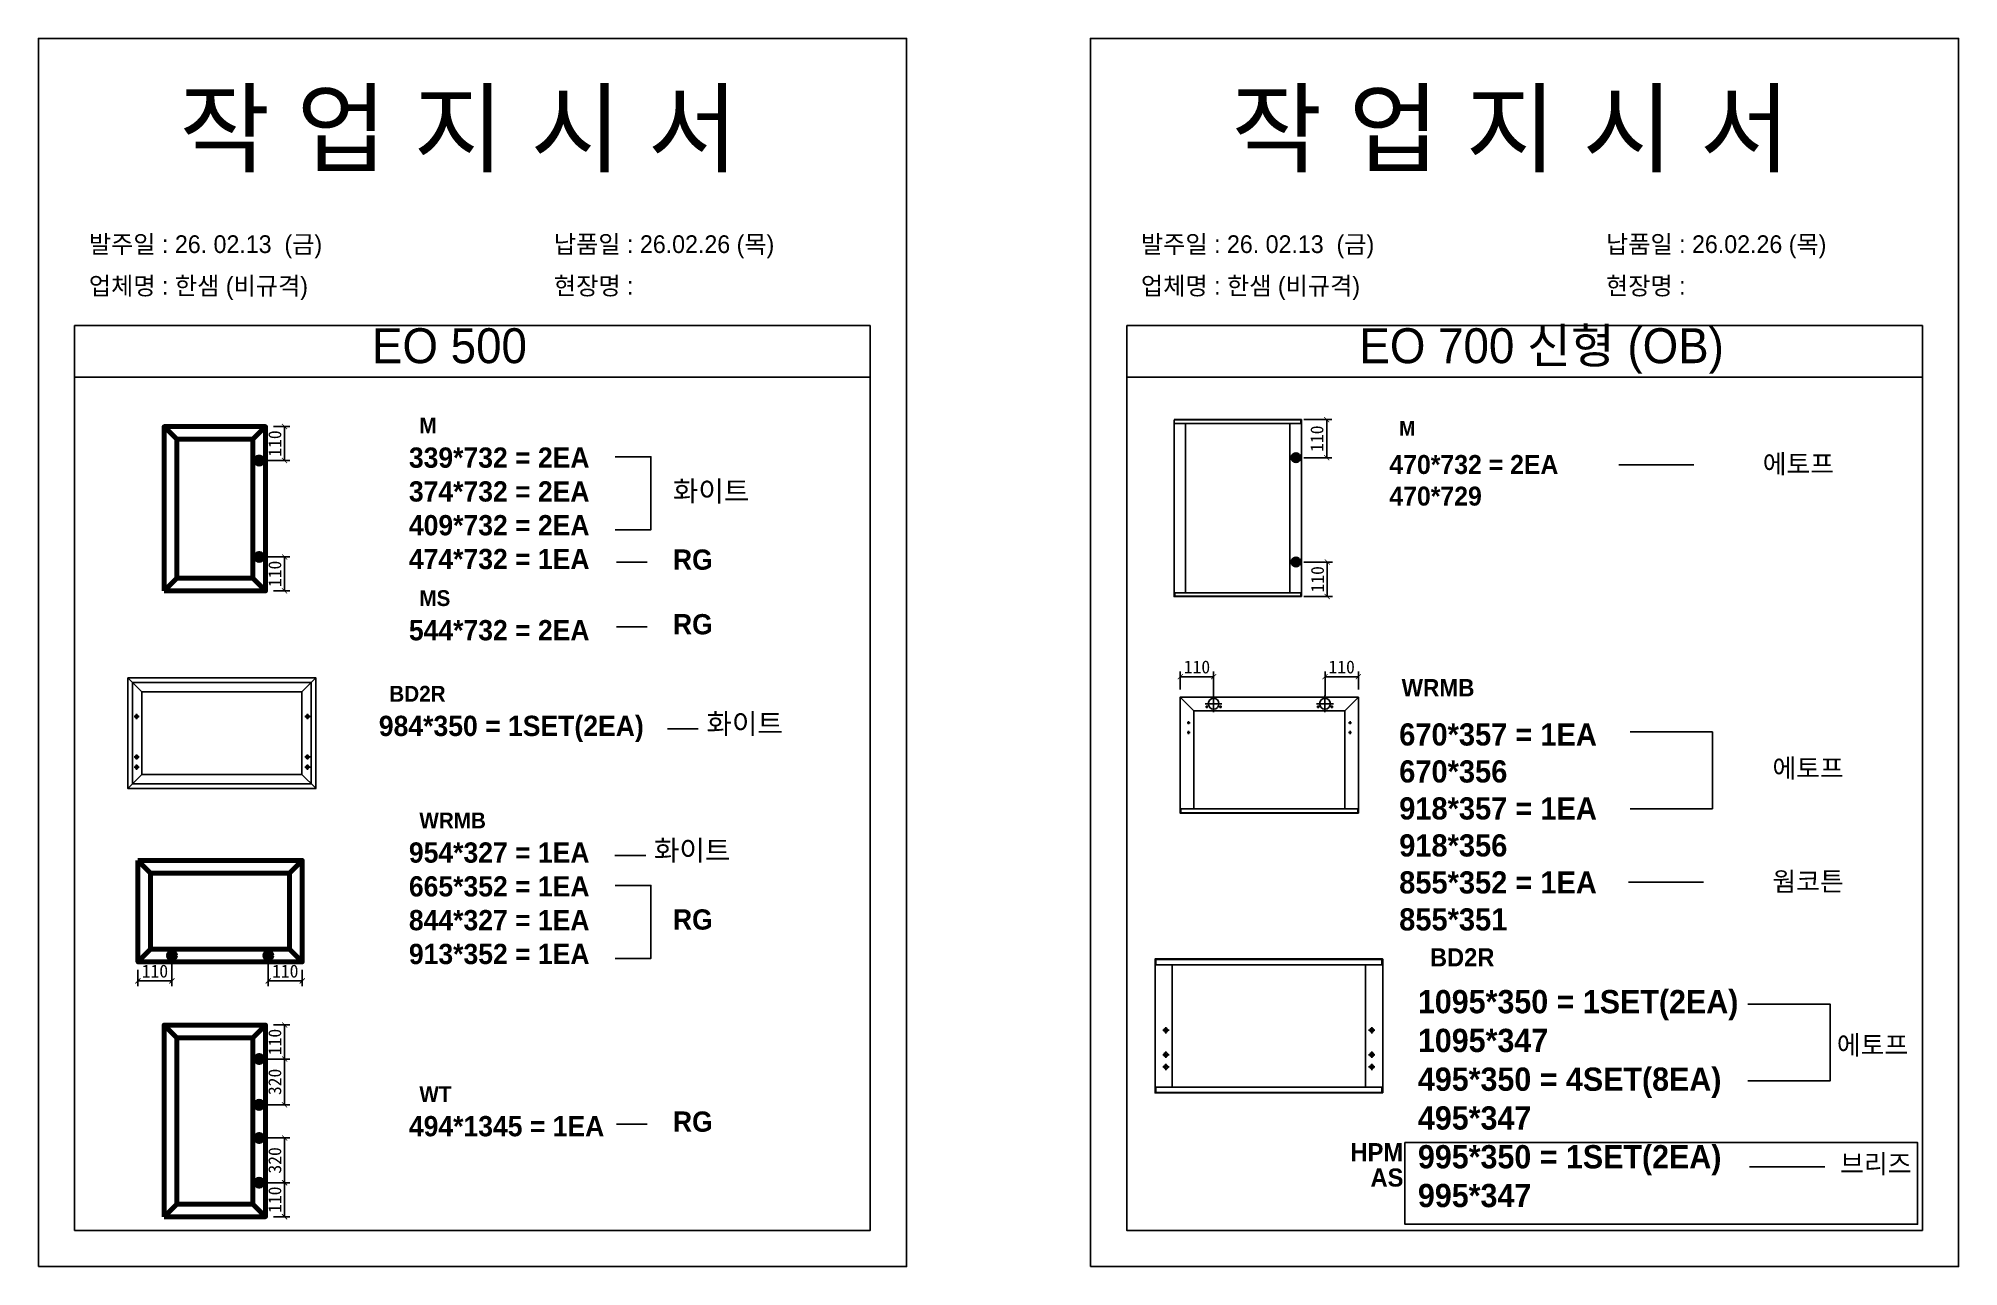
# Model space of a CAD drawing. Header units: millimetres. Extents: x -44117 to 256353, y -2095463 to 65325.
# Drawn here: x 110695 to 114411, y -718490 to -716114 of the extents above; entities that cross this region are included whole.
import ezdxf

# ---------------------------------------------------------------- set-up
doc = ezdxf.new("R2010")
doc.units = ezdxf.units.MM
doc.header["$LTSCALE"] = 10
doc.linetypes.add('CENTER', pattern=[50.8, 31.75, -6.35, 6.35, -6.35])
doc.linetypes.add('HIDDEN', pattern=[9.525, 6.35, -3.175])
doc.layers.add('CENTER', color=4, linetype='CENTER')
doc.layers.add('HIDDEN', color=3, linetype='HIDDEN')
doc.layers.add('Layer1', color=7, linetype='Continuous', lineweight=70)
doc.styles.add('MtX_Gulim', font='')
doc.styles.get('MtX_Gulim').set_extended_font_data('Gulim', bold=True)
doc.dimstyles.new('ISO-25', dxfattribs={"dimtxt": 2.5, "dimasz": 2.5, "dimexe": 1, "dimexo": 1, "dimtad": 1, "dimtxsty": 'Standard', "dimblk": 'ARCHTICK', "dimcen": 2.5, "dimadec": 0, "dimazin": 0, "dimtfac": 1, "dimtmove": 0, "dimatfit": 3, "dimfxl": 0, "dimarcsym": 0})

msp = doc.modelspace()

# ---------------------------------------------------------------- texts
at = {"linetype": 'Continuous', "style": 'MtX_Gulim'}
for s, height, p in [('M', 30.55563, (111431.951, -716878.02172)), ('M', 28.5847, (113328.11662, -716882.52727)), ('MS', 30.555632, (111431.951, -717211.91884)), ('BD2R', 30.59468, (111373.74981, -717397.00615)), ('WRMB', 33.437275, (113332.95104, -717386.6815)), ('WRMB', 30.555632, (111431.951, -717642.07042)), ('BD2R', 35.049344, (113387.63227, -717909.12138)), ('WT', 30.555632, (111431.951, -718171.4284)), ('HPM', 35.049344, (113233.85024, -718286.08664))]:
    msp.add_text(s, height=height, dxfattribs=at).set_placement(p)
at = {"color": 1, "linetype": 'Continuous', "style": 'MtX_Gulim'}
msp.add_text('AS', height=35.049344, dxfattribs=at).set_placement((113272.68524, -718335.10787))
at = {"attachment_point": 1}
for s, width, gutter_width, heights, insert, char_height in [('{\\fGulim|b0|i0|c129|p50;작 업 지 시 서}', 3307.3198183, 12.5, [-155.84554], (110967.49013, -716218.02929), 140), ('{\\fGulim|b0|i0|c129|p50;작 업 지 시 서}', 3307.3198183, 12.5, [-155.84554], (113003.56258, -716218.02929), 140), ('\\pt11;{\\fGulim|b0|i0|c129|p50;발주일 : 26. 02.13  (금)}', 3307.3198183, 12.5, [34.50412], (110792.28077, -716494.74971), 34.3), ('{\\fGulim|b0|i0|c129|p50;납품일 : 26.02.26 (목)}', 3307.3198183, 12.5, [35.09023], (111692.25876, -716494.74971), 34.3), ('\\pt11;{\\fGulim|b0|i0|c129|p50;발주일 : 26. 02.13  (금)}', 3307.3198183, 12.5, [34.50412], (112828.35322, -716494.74971), 34.3), ('{\\fGulim|b0|i0|c129|p50;납품일 : 26.02.26 (목)}', 3307.3198183, 12.5, [35.09023], (113728.33121, -716494.74971), 34.3), ('{\\fGulim|b0|i0|c129|p50;업체명 : 한샘 (비규격)}', 3307.3198183, 12.5, [36.11279], (110792.28077, -716575.40589), 34.3), ('{\\fGulim|b0|i0|c129|p50;현장명 : }', 3307.3198183, 12.5, [-38.2735], (111692.25876, -716575.40589), 34.3), ('{\\fGulim|b0|i0|c129|p50;업체명 : 한샘 (비규격)}', 3307.3198183, 12.5, [36.11279], (112828.35322, -716575.40589), 34.3), ('{\\fGulim|b0|i0|c129|p50;현장명 : }', 3307.3198183, 12.5, [-38.2735], (113728.33121, -716575.40589), 34.3), ('{\\fGulim|b0|i0|c129|p50;EO 500}', 1597.0710432, 6.03612, [-69.31494], (111340.20792, -716674.56521), 67.6045736), ('{\\fGulim|b0|i0|c129|p50;EO 700 신형 (OB)}', 1597.0710432, 6.03612, [-85.06834], (113251.11199, -716674.56521), 67.6045736), ('{\\f굴림|b1|i0|c129|p50;339*732 = 2EA\\P374*732 = 2EA\\P409*732 = 2EA\\P474*732 = 1EA}', 11862.5631537, 152.56307, [758.13502], (111411.70182, -716905.1846), 39.2305043), ('{\\f굴림|b1|i0|c129|p50;470*732 = 2EA\\P\\C1;470*729}', 11097.3917356, 142.72229, [-98.98325], (113309.17358, -716919.7876), 36.7000174), ('{\\f굴림|b1|i0|c129|p50;에토프}', 11097.3917356, 142.72229, [-40.82634], (114031.66901, -716918.80072), 36.7000174), ('{\\f굴림|b1|i0|c129|p50;화이트}', 11862.5631537, 152.56307, [-43.58945], (111922.63507, -716970.17989), 39.2305043), ('{\\f굴림|b1|i0|c129|p50;RG}', 11862.5631537, 152.56307, [-40.32024], (111922.63507, -717102.49551), 39.2305043), ('{\\f굴림|b1|i0|c129|p50;544*732 = 2EA}', 11862.5631537, 152.56307, [758.13502], (111411.70182, -717239.08172), 39.2305043), ('{\\f굴림|b1|i0|c129|p50;RG}', 11862.5631537, 152.56307, [-40.32024], (111922.63507, -717227.52933), 39.2305043), ('{\\f굴림|b1|i0|c129|p50;984*350 = 1SET(2EA)}', 11877.722769, 152.75804, [759.10387], (111353.47475, -717424.20374), 39.2806385), ('{\\f굴림|b1|i0|c129|p50;화이트}', 11877.722769, 152.75804, [-43.64515], (111987.57158, -717420.05921), 39.2806385), ('{\\f굴림|b1|i0|c129|p50;670*357 = 1EA\\P\\C1;670*356\\P\\C256;918*357 = 1EA\\P\\C1;918*356\\P\\C256;855*352 = 1EA\\P\\C1;855*351}', 12981.2987302, 166.951, [-402.38599], (113328.17606, -717438.90388), 42.930258), ('{\\f굴림|b1|i0|c129|p50;에토프}', 11097.3917356, 142.72229, [-40.82634], (114050.40502, -717507.4348), 36.7000174), ('{\\f굴림|b1|i0|c129|p50;954*327 = 1EA\\P665*352 = 1EA\\P844*327 = 1EA\\P913*352 = 1EA}', 11862.5631537, 152.56307, [758.13502], (111411.70182, -717669.2333), 39.2305043), ('{\\f굴림|b1|i0|c129|p50;화이트}', 11877.722769, 152.75804, [-43.64515], (111885.87227, -717665.18064), 39.2806385), ('{\\f굴림|b1|i0|c129|p50;웜코튼}', 11097.3917356, 142.72229, [-39.61272], (114050.40502, -717726.47948), 36.7000174), ('{\\f굴림|b1|i0|c129|p50;RG}', 11862.5631537, 152.56307, [-40.32024], (111922.63507, -717798.74467), 39.2305043), ('{\\f굴림|b1|i0|c129|p50;1095*350 = 1SET(2EA)^J\\C1;1095*347\\P\\C256;495*350 = 4SET(8EA)\\P\\C1;495*347\\P\\C256;995*350 = 1SET(2EA)\\P\\C1;995*347}', 13607.1496112, 175, [-436.84524], (113364.40512, -717954.80841), 45), ('{\\f굴림|b1|i0|c129|p50;에토프}', 11097.3917356, 142.72229, [-40.82634], (114175.13791, -718042.99914), 36.7000174), ('{\\f굴림|b1|i0|c129|p50;494*1345 = 1EA}', 11862.5631537, 152.56307, [758.13502], (111411.70182, -718198.59128), 39.2305043), ('{\\f굴림|b1|i0|c129|p50;RG}', 11862.5631537, 152.56307, [-40.32024], (111922.63507, -718189.76131), 39.2305043), ('{\\f굴림|b1|i0|c129|p50;브리즈}', 11097.3917356, 142.72229, [-40.7778], (114181.55931, -718272.64915), 36.7000174)]:
    msp.add_mtext_dynamic_manual_height_columns(s, width=width, gutter_width=gutter_width, heights=heights, dxfattribs=dict(at, insert=insert, char_height=char_height))

# ---------------------------------------------------------------- blocks, each defined once
blk = doc.blocks.new('_ArchTick')
at = {"color": 0, "linetype": 'ByBlock', "const_width": 0.15}
blk.add_lwpolyline([(-0.5, -0.5), (0.5, 0.5)], dxfattribs=at)
blk = doc.blocks.new('*D4908')
at = {"color": 0, "lineweight": -2}
for p, q in [((111149.4, -716864.7), (111181.1, -716864.7)), ((111171.1, -716864.7), (111171.1, -716930.5)), ((111136.9, -716930.5), (111181.1, -716930.5))]:
    blk.add_line(p, q, dxfattribs=at)
at = {"layer": 'Defpoints', "color": 0}
for p in [(111134.4, -716864.7), (111121.9, -716930.5), (111171.1, -716930.5)]:
    blk.add_point(p, dxfattribs=at)
at = {"color": 0, "lineweight": -2, "xscale": 10, "yscale": 10, "zscale": 10}
for p, rotation in [((111171.1, -716864.7), 90), ((111171.1, -716930.5), 270)]:
    blk.add_blockref('_ArchTick', p, dxfattribs=dict(at, rotation=rotation))
at = {"color": 0, "insert": (111152.3, -716897.6), "char_height": 25, "attachment_point": 5, "rotation": 90}
blk.add_mtext('110', dxfattribs=at)
blk = doc.blocks.new('*D4909')
at = {"color": 0, "lineweight": -2}
for p, q in [((111136.9, -717117), (111181.1, -717117)), ((111171.1, -717182.7), (111171.1, -717117)), ((111149.4, -717182.7), (111181.1, -717182.7))]:
    blk.add_line(p, q, dxfattribs=at)
at = {"layer": 'Defpoints', "color": 0}
for p in [(111121.9, -717117), (111171.1, -717117), (111134.4, -717182.7)]:
    blk.add_point(p, dxfattribs=at)
at = {"color": 0, "lineweight": -2, "xscale": 10, "yscale": 10, "zscale": 10}
for p, rotation in [((111171.1, -717117), 90), ((111171.1, -717182.7), 270)]:
    blk.add_blockref('_ArchTick', p, dxfattribs=dict(at, rotation=rotation))
at = {"color": 0, "insert": (111152.3, -717149.8), "char_height": 25, "attachment_point": 5, "rotation": 90}
blk.add_mtext('110', dxfattribs=at)
blk = doc.blocks.new('*D4910')
at = {"color": 0, "lineweight": -2}
for p, q in [((111139.6, -717903), (111139.6, -717947.2)), ((111205.3, -717937.2), (111139.6, -717937.2)), ((111205.3, -717915.5), (111205.3, -717947.2))]:
    blk.add_line(p, q, dxfattribs=at)
at = {"layer": 'Defpoints', "color": 0}
for p in [(111139.6, -717888), (111205.3, -717900.5), (111139.6, -717937.2)]:
    blk.add_point(p, dxfattribs=at)
at = {"color": 0, "lineweight": -2, "xscale": 10, "yscale": 10, "zscale": 10, "rotation": 180}
blk.add_blockref('_ArchTick', (111139.6, -717937.2), dxfattribs=at)
at = {"color": 0, "lineweight": -2, "xscale": 10, "yscale": 10, "zscale": 10}
blk.add_blockref('_ArchTick', (111205.3, -717937.2), dxfattribs=at)
at = {"color": 0, "insert": (111172.4, -717918.4), "char_height": 25, "attachment_point": 5}
blk.add_mtext('110', dxfattribs=at)
blk = doc.blocks.new('*D4911')
at = {"color": 0, "lineweight": -2}
for p, q in [((110953.1, -717903), (110953.1, -717947.2)), ((110887.3, -717915.5), (110887.3, -717947.2)), ((110887.3, -717937.2), (110953.1, -717937.2))]:
    blk.add_line(p, q, dxfattribs=at)
at = {"layer": 'Defpoints', "color": 0}
for p in [(110887.3, -717900.5), (110953.1, -717888), (110953.1, -717937.2)]:
    blk.add_point(p, dxfattribs=at)
at = {"color": 0, "lineweight": -2, "xscale": 10, "yscale": 10, "zscale": 10, "rotation": 180}
blk.add_blockref('_ArchTick', (110887.3, -717937.2), dxfattribs=at)
at = {"color": 0, "lineweight": -2, "xscale": 10, "yscale": 10, "zscale": 10}
blk.add_blockref('_ArchTick', (110953.1, -717937.2), dxfattribs=at)
at = {"color": 0, "insert": (110920.2, -717918.4), "char_height": 25, "attachment_point": 5}
blk.add_mtext('110', dxfattribs=at)
blk = doc.blocks.new('*D4912')
at = {"color": 0, "lineweight": -2}
for p, q in [((111149.4, -718022.5), (111181.1, -718022.5)), ((111171.1, -718022.5), (111171.1, -718088.3)), ((111136.9, -718088.3), (111181.1, -718088.3))]:
    blk.add_line(p, q, dxfattribs=at)
at = {"layer": 'Defpoints', "color": 0}
for p in [(111134.4, -718022.5), (111121.9, -718088.3), (111171.1, -718088.3)]:
    blk.add_point(p, dxfattribs=at)
at = {"color": 0, "lineweight": -2, "xscale": 10, "yscale": 10, "zscale": 10}
for p, rotation in [((111171.1, -718022.5), 90), ((111171.1, -718088.3), 270)]:
    blk.add_blockref('_ArchTick', p, dxfattribs=dict(at, rotation=rotation))
at = {"color": 0, "insert": (111152.3, -718055.4), "char_height": 25, "attachment_point": 5, "rotation": 90}
blk.add_mtext('110', dxfattribs=at)
blk = doc.blocks.new('*D4913')
at = {"color": 0, "lineweight": -2}
for p, q in [((111136.9, -718327.7), (111181.1, -718327.7)), ((111171.1, -718393.4), (111171.1, -718327.7)), ((111149.4, -718393.4), (111181.1, -718393.4))]:
    blk.add_line(p, q, dxfattribs=at)
at = {"layer": 'Defpoints', "color": 0}
for p in [(111121.9, -718327.7), (111171.1, -718327.7), (111134.4, -718393.4)]:
    blk.add_point(p, dxfattribs=at)
at = {"color": 0, "lineweight": -2, "xscale": 10, "yscale": 10, "zscale": 10}
for p, rotation in [((111171.1, -718327.7), 90), ((111171.1, -718393.4), 270)]:
    blk.add_blockref('_ArchTick', p, dxfattribs=dict(at, rotation=rotation))
at = {"color": 0, "insert": (111152.3, -718360.5), "char_height": 25, "attachment_point": 5, "rotation": 90}
blk.add_mtext('110', dxfattribs=at)
blk = doc.blocks.new('*D4914')
at = {"color": 0, "lineweight": -2}
for p, q in [((111136.9, -718088.3), (111181.1, -718088.3)), ((111171.1, -718176.9), (111171.1, -718088.3)), ((111136.9, -718176.9), (111181.1, -718176.9))]:
    blk.add_line(p, q, dxfattribs=at)
at = {"layer": 'Defpoints', "color": 0}
for p in [(111121.9, -718088.3), (111171.1, -718088.3), (111121.9, -718176.9)]:
    blk.add_point(p, dxfattribs=at)
at = {"color": 0, "lineweight": -2, "xscale": 10, "yscale": 10, "zscale": 10}
for p, rotation in [((111171.1, -718088.3), 90), ((111171.1, -718176.9), 270)]:
    blk.add_blockref('_ArchTick', p, dxfattribs=dict(at, rotation=rotation))
at = {"color": 0, "insert": (111152.3, -718132.6), "char_height": 25, "attachment_point": 5, "rotation": 90}
blk.add_mtext('320', dxfattribs=at)
blk = doc.blocks.new('*D4915')
at = {"color": 0, "lineweight": -2}
for p, q in [((111136.9, -718241.1), (111181.1, -718241.1)), ((111171.1, -718241.1), (111171.1, -718327.7)), ((111136.9, -718327.7), (111181.1, -718327.7))]:
    blk.add_line(p, q, dxfattribs=at)
at = {"layer": 'Defpoints', "color": 0}
for p in [(111121.9, -718241.1), (111121.9, -718327.7), (111171.1, -718327.7)]:
    blk.add_point(p, dxfattribs=at)
at = {"color": 0, "lineweight": -2, "xscale": 10, "yscale": 10, "zscale": 10}
for p, rotation in [((111171.1, -718241.1), 90), ((111171.1, -718327.7), 270)]:
    blk.add_blockref('_ArchTick', p, dxfattribs=dict(at, rotation=rotation))
at = {"color": 0, "insert": (111152.3, -718284.4), "char_height": 25, "attachment_point": 5, "rotation": 90}
blk.add_mtext('320', dxfattribs=at)
blk = doc.blocks.new('*D4916')
at = {"color": 0, "lineweight": -2}
for p, q in [((113143.3, -716851.3), (113197.9, -716851.3)), ((113187.9, -716925), (113187.9, -716851.3)), ((113143.3, -716925), (113197.9, -716925))]:
    blk.add_line(p, q, dxfattribs=at)
at = {"layer": 'Defpoints', "color": 0}
for p in [(113128.3, -716851.3), (113187.9, -716851.3), (113128.3, -716925)]:
    blk.add_point(p, dxfattribs=at)
at = {"color": 0, "lineweight": -2, "xscale": 10, "yscale": 10, "zscale": 10}
for p, rotation in [((113187.9, -716851.3), 90), ((113187.9, -716925), 270)]:
    blk.add_blockref('_ArchTick', p, dxfattribs=dict(at, rotation=rotation))
at = {"color": 0, "insert": (113169.1, -716888.2), "char_height": 25, "attachment_point": 5, "rotation": 90}
blk.add_mtext('110', dxfattribs=at)
blk = doc.blocks.new('*D4917')
at = {"color": 0, "lineweight": -2}
for p, q in [((113143.3, -717126.8), (113198.9, -717126.8)), ((113188.9, -717126.8), (113188.9, -717193.7)), ((113143.3, -717193.7), (113198.9, -717193.7))]:
    blk.add_line(p, q, dxfattribs=at)
at = {"layer": 'Defpoints', "color": 0}
for p in [(113128.3, -717126.8), (113128.3, -717193.7), (113188.9, -717193.7)]:
    blk.add_point(p, dxfattribs=at)
at = {"color": 0, "lineweight": -2, "xscale": 10, "yscale": 10, "zscale": 10}
for p, rotation in [((113188.9, -717126.8), 90), ((113188.9, -717193.7), 270)]:
    blk.add_blockref('_ArchTick', p, dxfattribs=dict(at, rotation=rotation))
at = {"color": 0, "insert": (113170.1, -717160.3), "char_height": 25, "attachment_point": 5, "rotation": 90}
blk.add_mtext('110', dxfattribs=at)
blk = doc.blocks.new('*D4918')
at = {"color": 0, "lineweight": -2}
for p, q in [((112904.5, -717373.3), (112904.5, -717338.7)), ((112904.5, -717348.7), (112969, -717348.7)), ((112969, -717386), (112969, -717338.7))]:
    blk.add_line(p, q, dxfattribs=at)
at = {"layer": 'Defpoints', "color": 0}
for p in [(112969, -717348.7), (112904.5, -717388.3), (112969, -717401)]:
    blk.add_point(p, dxfattribs=at)
at = {"color": 0, "lineweight": -2, "xscale": 10, "yscale": 10, "zscale": 10, "rotation": 180}
blk.add_blockref('_ArchTick', (112904.5, -717348.7), dxfattribs=at)
at = {"color": 0, "lineweight": -2, "xscale": 10, "yscale": 10, "zscale": 10}
blk.add_blockref('_ArchTick', (112969, -717348.7), dxfattribs=at)
at = {"color": 0, "insert": (112936.8, -717330), "char_height": 25, "attachment_point": 5}
blk.add_mtext('110', dxfattribs=at)
blk = doc.blocks.new('*D4919')
at = {"color": 0, "lineweight": -2}
for p, q in [((113184.6, -717386), (113184.6, -717338.7)), ((113184.6, -717348.7), (113249.1, -717348.7)), ((113249.1, -717373.3), (113249.1, -717338.7))]:
    blk.add_line(p, q, dxfattribs=at)
at = {"layer": 'Defpoints', "color": 0}
for p in [(113249.1, -717348.7), (113184.6, -717401), (113249.1, -717388.3)]:
    blk.add_point(p, dxfattribs=at)
at = {"color": 0, "lineweight": -2, "xscale": 10, "yscale": 10, "zscale": 10, "rotation": 180}
blk.add_blockref('_ArchTick', (113184.6, -717348.7), dxfattribs=at)
at = {"color": 0, "lineweight": -2, "xscale": 10, "yscale": 10, "zscale": 10}
blk.add_blockref('_ArchTick', (113249.1, -717348.7), dxfattribs=at)
at = {"color": 0, "insert": (113216.8, -717330), "char_height": 25, "attachment_point": 5}
blk.add_mtext('110', dxfattribs=at)

# ---------------------------------------------------------------- dimensions: what is measured, and where the dimension line sits
for base, p1, p2, angle, text, picture, middle in [((111171.05748, -716930.48938), (111134.41517, -716864.74078), (111121.87723, -716930.48938), 90, '110', '*D4908', (111152.30748, -716897.61508)), ((113187.89794, -716851.34543), (113128.28417, -716924.96191), (113128.28417, -716851.34543), 90, '110', '*D4916', (113169.14794, -716888.15367)), ((111171.05748, -717116.96368), (111134.41517, -717182.71228), (111121.87723, -717116.96368), 270, '110', '*D4909', (111152.30748, -717149.83798)), ((113188.85142, -717193.72425), (113128.28417, -717126.83987), (113128.28417, -717193.72425), 90, '110', '*D4917', (113170.10142, -717160.28206)), ((110953.09289, -717937.15748), (110887.34429, -717900.51517), (110953.09289, -717887.97723), 180, '110', '*D4911', (110920.21859, -717918.40748)), ((111171.05748, -718088.29697), (111134.41517, -718022.54837), (111121.87723, -718088.29697), 90, '110', '*D4912', (111152.30748, -718055.42267)), ((111171.05748, -718088.29697), (111121.87723, -718176.91717), (111121.87723, -718088.29697), 90, '320', '*D4914', (111152.30748, -718132.60707)), ((111171.05748, -718327.66058), (111121.87723, -718241.09041), (111121.87723, -718327.66058), 90, '320', '*D4915', (111152.30748, -718284.3755)), ((111171.05748, -718327.66058), (111134.41517, -718393.40918), (111121.87723, -718327.66058), 270, '110', '*D4913', (111152.30748, -718360.53488))]:
    dim = msp.add_linear_dim(base=base, p1=p1, p2=p2, angle=angle, text=text, dimstyle='ISO-25', override={"dimscale": 10, "dimasz": 1, "dimexo": 1.5, "dimtxsty": 'Standard'})
    dim.commit()
    dim.dimension.update_dxf_attribs({"geometry": picture, "text_midpoint": middle})
for base, p1, p2, picture, middle in [((112969.02898, -717348.702), (112904.50893, -717388.2824), (112969.02898, -717401.00883), '*D4918', (112936.76896, -717329.952)), ((113249.0988, -717348.702), (113184.57876, -717401.00883), (113249.0988, -717388.2824), '*D4919', (113216.83878, -717329.952)), ((111139.5672, -717937.15748), (111205.3158, -717900.51517), (111139.5672, -717887.97723), '*D4910', (111172.4415, -717918.40748))]:
    dim = msp.add_linear_dim(base=base, p1=p1, p2=p2, text='110', dimstyle='ISO-25', override={"dimscale": 10, "dimasz": 1, "dimexo": 1.5, "dimtxsty": 'Standard'})
    dim.commit()
    dim.dimension.update_dxf_attribs({"geometry": picture, "text_midpoint": middle})

# ---------------------------------------------------------------- linework, layer by layer
for p, q in [((112304.68352, -716669.0365), (110764.68352, -716669.0365)), ((114340.75598, -716669.0365), (112800.75598, -716669.0365)), ((112304.68352, -716769.0365), (110764.68352, -716769.0365)), ((114340.75598, -716769.0365), (112800.75598, -716769.0365)), ((112892.42151, -716851.59139), (112892.42151, -717193.47828)), ((113138.92215, -716852.03412), (112892.42151, -716852.03412)), ((113138.92215, -716858.72428), (112892.42151, -716858.72428)), ((113138.67619, -716851.34543), (112892.66747, -716851.34543)), ((112914.31211, -716858.23236), (112914.31211, -717186.34539)), ((113116.78559, -717186.34539), (113116.78559, -716858.72428)), ((113137.69234, -716858.72428), (113137.69234, -716851.34543)), ((113138.92215, -717193.47828), (113138.92215, -716851.59139)), ((111813.52734, -717127.35778), (111873.02929, -717127.35778)), ((113138.92215, -717186.34539), (112892.42151, -717186.34539)), ((113138.92215, -717193.03555), (112892.42151, -717193.03555)), ((113138.67619, -717193.72425), (112892.66747, -717193.72425)), ((112893.65132, -717193.72425), (112893.65132, -717186.34539)), ((113137.69234, -717186.34539), (113137.69234, -717193.72425)), ((111813.52734, -717252.3916), (111873.02929, -717252.3916)), ((110867.67295, -717351.252), (110867.67295, -717564.87494)), ((110868.28653, -717351.55953, 88.60923), (110867.67295, -717351.55953, 88.60923)), ((111231.56647, -717350.94595), (110867.979, -717350.94595)), ((110868.28653, -717351.55953, 88.60923), (110868.28653, -717350.94595, 88.60923)), ((110894.97261, -717378.24562), (110868.28653, -717351.55953)), ((111222.81344, -717360.00503), (110876.73203, -717360.00503)), ((110876.73203, -717360.00503), (110876.73203, -717556.12191)), ((111204.57285, -717378.24562), (110894.97261, -717378.24562)), ((110894.97261, -717378.24562), (110894.97261, -717537.88133)), ((111204.57285, -717378.24562), (111231.25894, -717351.55953)), ((111204.57285, -717537.88133), (111204.57285, -717378.24562)), ((111222.81344, -717556.12191), (111222.81344, -717360.00503)), ((111231.25894, -717351.55953, 88.60923), (111231.25894, -717350.94595, 88.60923)), ((111231.25894, -717351.55953, 88.60923), (111231.25894, -717350.94595, 88.60923)), ((111231.25894, -717351.55953, 88.60923), (111231.87252, -717351.55953, 88.60923)), ((111231.25894, -717351.55953, 88.60923), (111231.87252, -717351.55953, 88.60923)), ((111231.87252, -717564.87494), (111231.87252, -717351.252)), ((112969.02898, -717417.15225), (112969.02898, -717384.86542)), ((113184.57876, -717417.15225), (113184.57876, -717384.86542)), ((112904.21297, -717388.2824), (112904.21297, -717612.62273)), ((112930.55372, -717414.62315), (112904.29965, -717388.07313)), ((113249.0988, -717387.98644), (112904.50893, -717387.98644)), ((112930.55372, -717414.62315), (112930.55372, -717604.63172)), ((113223.05401, -717414.62315), (112930.55372, -717414.62315)), ((112985.1724, -717401.00883), (112952.88556, -717401.00883)), ((112958.07833, -717406.9281), (112953.34291, -717406.9281)), ((112955.71062, -717404.5604), (112955.71062, -717409.29581)), ((112984.71504, -717406.9281), (112979.97963, -717406.9281)), ((112982.34733, -717404.5604), (112982.34733, -717409.29581)), ((113168.43534, -717401.00883), (113200.72218, -717401.00883)), ((113173.62812, -717406.9281), (113168.8927, -717406.9281)), ((113171.26041, -717404.5604), (113171.26041, -717409.29581)), ((113200.26483, -717406.9281), (113195.52942, -717406.9281)), ((113197.89712, -717404.5604), (113197.89712, -717409.29581)), ((113223.05401, -717414.62315), (113249.30808, -717388.07313)), ((113223.05401, -717604.03979), (113223.05401, -717414.62315)), ((113249.39476, -717612.62273), (113249.39476, -717388.2824)), ((111912.17089, -717449.47782), (111971.74888, -717449.47782)), ((112917.53133, -717437.70831), (112923.4506, -717437.70831)), ((112917.53133, -717456.64997), (112923.4506, -717456.64997)), ((112920.49096, -717434.74867), (112920.49096, -717440.66794)), ((112920.49096, -717453.69033), (112920.49096, -717459.6096)), ((113236.07641, -717437.70831), (113230.15714, -717437.70831)), ((113236.07641, -717456.64997), (113230.15714, -717456.64997)), ((113233.11678, -717434.74867), (113233.11678, -717440.66794)), ((113233.11678, -717453.69033), (113233.11678, -717459.6096)), ((110868.28653, -717564.56741, 88.60923), (110867.67295, -717564.56741, 88.60923)), ((110867.979, -717565.18099), (111231.56647, -717565.18099)), ((110894.97261, -717537.88133), (110868.28653, -717564.56741)), ((110868.28653, -717564.56741, 88.60923), (110868.28653, -717565.18099, 88.60923)), ((110876.73203, -717556.12191), (111222.81344, -717556.12191)), ((110894.97261, -717537.88133), (111204.57285, -717537.88133)), ((111204.56869, -717537.88133), (111231.26091, -717564.56741)), ((111229.42623, -717565.1831), (111229.42412, -717565.18099)), ((111231.25894, -717564.56741, 88.60923), (111231.87252, -717564.56741, 88.60923)), ((111231.25894, -717564.56741, 88.60923), (111231.25894, -717565.18099, 88.60923)), ((111231.25894, -717564.56741, 88.60923), (111231.87252, -717564.56741, 88.60923)), ((111231.25894, -717564.56741, 88.60923), (111231.25894, -717565.18099, 88.60923)), ((112904.21297, -717604.03979), (113249.39476, -717604.03979)), ((112905.69278, -717604.03979), (112905.69278, -717612.91869)), ((113247.91495, -717612.91869), (113247.91495, -717604.03979)), ((112904.21297, -717612.09), (113249.0988, -717612.09)), ((112904.50893, -717612.91869), (113249.0988, -717612.91869)), ((111810.47157, -717694.59925), (111870.04957, -717694.59925)), ((112855.65448, -717895.15961), (112855.65448, -718153.60168)), ((113296.26488, -717895.82608), (112855.65448, -717895.82608)), ((113296.26488, -717905.89717), (112855.65448, -717905.89717)), ((113295.89462, -717894.78935), (112856.02474, -717894.78935)), ((112857.50579, -717894.78935), (112857.50579, -717905.89717)), ((112888.97796, -717905.89717), (112888.97796, -718142.86411)), ((113262.94141, -718142.86411), (113262.94141, -717905.89717)), ((113294.41358, -717894.78935), (113294.41358, -717905.89717)), ((113296.26488, -718153.60168), (113296.26488, -717895.15961)), ((112882.86865, -718032.52638), (112870.65005, -718032.52638)), ((112876.75935, -718026.41707), (112876.75935, -718038.63568)), ((113269.05071, -718032.52638), (113281.26932, -718032.52638)), ((113275.16002, -718026.41707), (113275.16002, -718038.63568)), ((112882.86865, -718079.91977), (112870.65005, -718079.91977)), ((112876.75935, -718073.81046), (112876.75935, -718086.02907)), ((113269.05071, -718079.91977), (113281.26932, -718079.91977)), ((113275.16002, -718073.81046), (113275.16002, -718086.02907)), ((112882.86865, -718103.61646), (112870.65005, -718103.61646)), ((112876.75935, -718097.50716), (112876.75935, -718109.72576)), ((113269.05071, -718103.61646), (113281.26932, -718103.61646)), ((113275.16002, -718097.50716), (113275.16002, -718109.72576)), ((113296.26488, -718142.86411), (112855.65448, -718142.86411)), ((113296.26488, -718152.93521), (112855.65448, -718152.93521)), ((112856.02474, -718153.97194), (113295.89462, -718153.97194)), ((112857.50579, -718142.86411), (112857.50579, -718153.97194)), ((113294.41358, -718153.97194), (113294.41358, -718142.86411)), ((111813.52734, -718214.62359), (111873.02929, -718214.62359))]:
    msp.add_line(p, q)
for points in [[(110694.68352, -718489.86678), (112374.68352, -718489.86678), (112374.68352, -716113.86678), (110694.68352, -716113.86678)], [(112730.75598, -718489.86678), (114410.75598, -718489.86678), (114410.75598, -716113.86678), (112730.75598, -716113.86678)], [(113339.15813, -718250.12587), (114331.29688, -718250.12587), (114331.29688, -718408.01243), (113339.15813, -718408.01243)]]:
    msp.add_lwpolyline(points, close=True)
for points in [[(110764.68352, -716669.0365), (110764.68352, -718419.86678), (112304.68352, -718419.86678), (112304.68352, -716669.0365)], [(112800.75598, -716669.0365), (112800.75598, -718419.86678), (114340.75598, -718419.86678), (114340.75598, -716669.0365)], [(111810.72559, -716923.32885), (111879.99148, -716923.32885), (111879.99148, -717064.52471), (111810.72559, -717064.52471)], [(113752.95785, -716938.68192), (113898.25671, -716938.68192)], [(113775.15732, -717455.3994), (113934.22548, -717455.3994), (113934.22548, -717604.03686), (113775.15732, -717604.03686)], [(111810.72559, -717752.56943), (111879.99148, -717752.56943), (111879.99148, -717893.76528), (111810.72559, -717893.76528)], [(113771.69386, -717746.36068), (113916.99271, -717746.36068)], [(114003.03138, -717982.12617), (114162.09954, -717982.12617), (114162.09954, -718130.76363), (114003.03138, -718130.76363)], [(114006.35616, -718296.98252), (114151.65502, -718296.98252)]]:
    msp.add_lwpolyline(points)
for centre, radius in [((112955.71062, -717406.9281), 0.94708), ((112969.02898, -717401.00883), 10.35872), ((112982.34733, -717406.9281), 0.94708), ((113171.26041, -717406.9281), 0.94708), ((113184.57876, -717401.00883), 10.35872), ((113197.89712, -717406.9281), 0.94708), ((112920.49096, -717437.70831), 0.88789), ((112920.49096, -717456.64997), 0.88789), ((113233.11678, -717437.70831), 0.88789), ((113233.11678, -717456.64997), 0.88789), ((112876.75935, -718032.52638), 3.70261), ((113275.16002, -718032.52638), 3.70261), ((112876.75935, -718079.91977), 3.70261), ((113275.16002, -718079.91977), 3.70261), ((112876.75935, -718103.61646), 3.70261), ((113275.16002, -718103.61646), 3.70261)]:
    msp.add_circle(centre, radius)
for centre, radius, start, end in [((113138.67619, -716851.59139), 0.24596, 0, 90), ((112892.66747, -717193.47829), 0.24596, 180, 270), ((113138.67619, -717193.47829), 0.24596, 270, 0), ((110867.979, -717351.252), 0.30605, 90, 180), ((111231.56647, -717351.252), 0.30605, 0, 90), ((112904.50893, -717388.2824), 0.29596, 90, 180), ((113249.0988, -717388.2824), 0.29596, 0, 90), ((110867.979, -717564.87494), 0.30605, 180, 270), ((111231.56647, -717564.87494), 0.30605, 270, 0), ((112904.50893, -717612.62273), 0.29596, 180, 270), ((113249.0988, -717612.62273), 0.29596, 270, 0), ((112856.02474, -717895.15961), 0.37026, 90, 180), ((113295.89462, -717895.15961), 0.37026, 0, 90), ((112856.02474, -718153.60168), 0.37026, 180, 270), ((113295.89462, -718153.60168), 0.37026, 270, 0)]:
    msp.add_arc(centre, radius, start, end)
at = {"layer": 'CENTER'}
for p, q in [((110884.81175, -717420.57234), (110884.81175, -717430.67199)), ((111215.34582, -717420.57234), (111215.34582, -717430.67199)), ((110889.86158, -717425.62216), (110879.76192, -717425.62216)), ((111210.29599, -717425.62216), (111220.39564, -717425.62216)), ((110884.81175, -717498.92115), (110884.81175, -717509.0208)), ((111215.34582, -717498.92115), (111215.34582, -717509.0208)), ((110889.86158, -717503.97098), (110879.76192, -717503.97098)), ((110889.86158, -717523.55818), (110879.76192, -717523.55818)), ((110884.81175, -717518.50836), (110884.81175, -717528.60801)), ((111210.29599, -717503.97098), (111220.39564, -717503.97098)), ((111210.29599, -717523.55818), (111220.39564, -717523.55818)), ((111215.34582, -717518.50836), (111215.34582, -717528.60801))]:
    msp.add_line(p, q, dxfattribs=at)
at = {"layer": 'HIDDEN'}
for centre in [(110884.81175, -717425.62216), (111215.34582, -717425.62216), (110884.81175, -717503.97098), (110884.81175, -717523.55818), (111215.34582, -717503.97098), (111215.34582, -717523.55818)]:
    msp.add_circle(centre, 3.0605, dxfattribs=at)
at = {"layer": 'Layer1'}
for p, q in [((110962.56483, -716889.29083), (110938.01478, -716864.74078)), ((111109.86512, -716889.29083), (111134.41517, -716864.74078)), ((111121.87723, -716920.28487), (111121.87723, -716940.69388)), ((113128.28417, -716915.89671), (113128.28417, -716934.02711)), ((111121.87723, -717127.16819), (111121.87723, -717106.75918)), ((113128.28417, -717135.90507), (113128.28417, -717117.77467)), ((110938.01478, -717182.71228), (110962.56483, -717158.16223)), ((111134.41517, -717182.71228), (111109.86512, -717158.16223)), ((111109.86512, -717158.16223), (111134.41517, -717182.71228)), ((110887.34429, -717704.11478), (110911.89434, -717728.66483)), ((111180.76575, -717728.66483), (111205.3158, -717704.11478)), ((110887.34429, -717900.51517), (110911.89434, -717875.96512)), ((110911.89434, -717875.96512), (110887.34429, -717900.51517)), ((110942.88839, -717887.97723), (110963.29739, -717887.97723)), ((111149.7717, -717887.97723), (111129.36269, -717887.97723)), ((111180.76575, -717875.96512), (111205.3158, -717900.51517)), ((110962.56483, -718047.09842), (110938.01478, -718022.54837)), ((111109.86512, -718047.09842), (111134.41517, -718022.54837)), ((111121.87723, -718078.09247), (111121.87723, -718098.50148)), ((111121.87723, -718166.71267), (111121.87723, -718187.12167)), ((111121.87723, -718230.88591), (111121.87723, -718251.29492)), ((111121.87723, -718337.86508), (111121.87723, -718317.45607)), ((110938.01478, -718393.40918), (110962.56483, -718368.85913)), ((111134.41517, -718393.40918), (111109.86512, -718368.85913)), ((111109.86512, -718368.85913), (111134.41517, -718393.40918))]:
    msp.add_line(p, q, dxfattribs=at)
for points in [[(110938.01478, -717182.71228), (111134.41517, -717182.71228), (111134.41517, -716864.74078), (110938.01478, -716864.74078)], [(110962.56483, -717158.16223), (111109.86512, -717158.16223), (111109.86512, -716889.29083), (110962.56483, -716889.29083)], [(111132.08174, -716930.48938), (111111.67273, -716930.48938)], [(113137.34937, -716924.96191), (113119.21897, -716924.96191)], [(111132.08174, -717116.96368), (111111.67273, -717116.96368)], [(113137.34937, -717126.83987), (113119.21897, -717126.83987)], [(110887.34429, -717704.11478), (110887.34429, -717900.51517), (111205.3158, -717900.51517), (111205.3158, -717704.11478)], [(110911.89434, -717728.66483), (110911.89434, -717875.96512), (111180.76575, -717875.96512), (111180.76575, -717728.66483)], [(110953.09289, -717898.18174), (110953.09289, -717877.77273)], [(111139.5672, -717898.18174), (111139.5672, -717877.77273)], [(110938.01478, -718393.40918), (111134.41517, -718393.40918), (111134.41517, -718022.54837), (110938.01478, -718022.54837)], [(110962.56483, -718368.85913), (111109.86512, -718368.85913), (111109.86512, -718047.09842), (110962.56483, -718047.09842)], [(111132.08174, -718088.29697), (111111.67273, -718088.29697)], [(111132.08174, -718176.91717), (111111.67273, -718176.91717)], [(111132.08174, -718241.09041), (111111.67273, -718241.09041)], [(111132.08174, -718327.66058), (111111.67273, -718327.66058)]]:
    msp.add_lwpolyline(points, close=True, dxfattribs=at)
for centre, radius in [((111121.87723, -716930.48938), 6.803), ((113128.28417, -716924.96191), 6.04347), ((111121.87723, -717116.96368), 6.803), ((113128.28417, -717126.83987), 6.04347), ((110953.09289, -717887.97723), 6.803), ((111139.5672, -717887.97723), 6.803), ((111121.87723, -718088.29697), 6.803), ((111121.87723, -718176.91717), 6.803), ((111121.87723, -718241.09041), 6.803), ((111121.87723, -718327.66058), 6.803)]:
    msp.add_circle(centre, radius, dxfattribs=at)

msp.set_redraw_order([(e.dxf.handle, doc.entitydb.next_handle()) for e in msp.query("TEXT MTEXT ATTDEF DIMENSION ARC_DIMENSION")])  # texts and dimensions are drawn at this point

doc.saveas('drawing.dxf')
